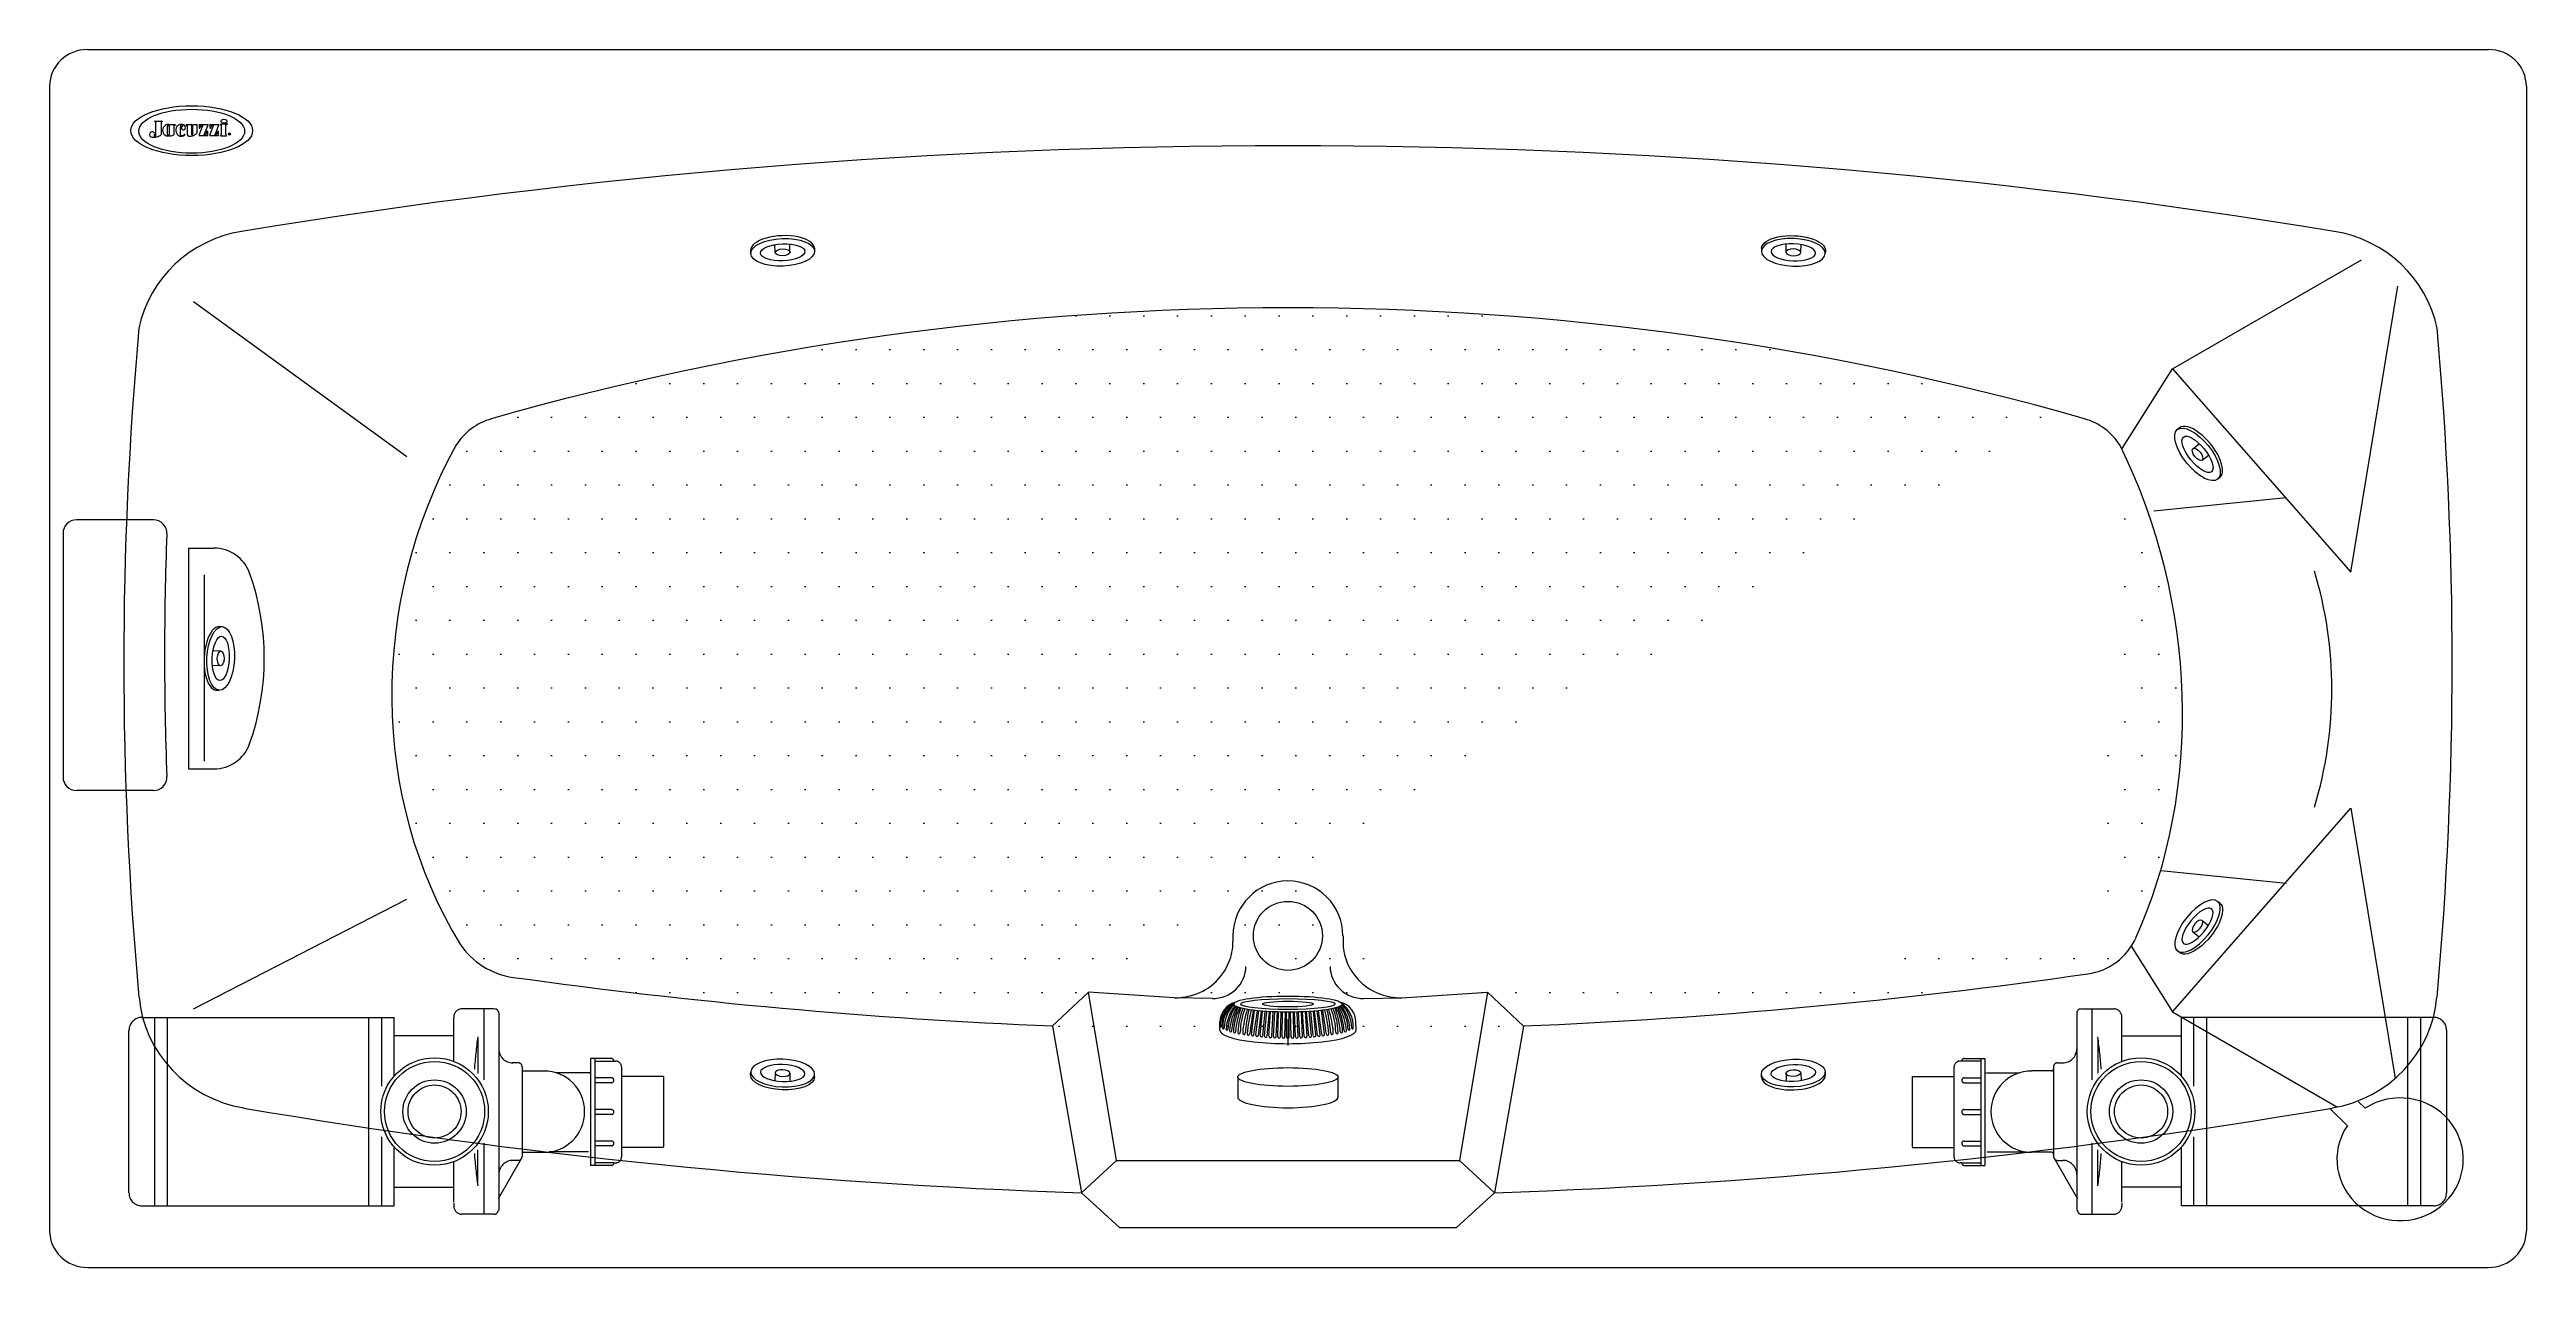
# Model space of a CAD drawing. Header units: millimetres. Extents: x -1273.05 to -1271.22, y 2211.68 to 2212.58.
import ezdxf
from ezdxf.enums import TextEntityAlignment as Align

# ---------------------------------------------------------------- set-up
doc = ezdxf.new("R2010")
doc.units = ezdxf.units.MM
doc.header["$LTSCALE"] = 10
doc.linetypes.add('HIDDEN', pattern=[0.375, 0.25, -0.125])
for name, color, linetype in [('BOMBA-HJ', 7, 'Continuous'), ('BOMBA-J', 7, 'Continuous'), ('jacuzzi', 1, 'Continuous'), ('LCOTA02', 1, 'Continuous')]:
    doc.layers.add(name, color=color, linetype=linetype)
doc.styles.add('ROMANS', font='romans', dxfattribs={"height": 4})

msp = doc.modelspace()

# ---------------------------------------------------------------- hatches: boundary and pattern name
at = {"layer": 'jacuzzi'}
h = msp.add_hatch(dxfattribs=at)
h.set_pattern_fill('DOTS', color=256, scale=0.4, style=0)
h.set_pattern_definition([(0, (-1272.095505, 2212.986343), (0.0125, 0.025), [0, -0.025])])
edge = h.paths.add_edge_path()
edge.add_ellipse((-1272.1389, 2210.3598), major_axis=(-2.0938, 0), ratio=0.970664, start_angle=253.674, end_angle=286.326)
edge.add_arc((-1272.7148, 2212.2659), 0.046, 105.8716, 147.7397)
edge.add_ellipse((-1272.4763, 2212.1255), major_axis=(0.1106, 0.3351), ratio=0.910961, start_angle=78.6004, end_angle=142.2915)
edge.add_ellipse((-1272.7032, 2211.9513), major_axis=(0.0561, 0), ratio=0.970664, start_angle=212.5592, end_angle=261.8519)
edge.add_ellipse((-1272.1389, 2215.7775), major_axis=(4.0381, 0), ratio=0.970664, start_angle=261.8519, end_angle=267.529)
edge.add_ellipse((-1272.1389, 2215.7775), major_axis=(4.0381, 0), ratio=0.970664, start_angle=272.471, end_angle=278.4156)
edge.add_ellipse((-1271.8014, 2212.1255), major_axis=(-0.0971, 0.3688), ratio=0.836593, start_angle=225.7838, end_angle=283.4769)
edge.add_arc((-1271.5544, 2211.9455), 0.046, 278.1721, 335.6094)
edge.add_line((-1272.3133, 2211.8611), (-1272.2863, 2211.8866))
edge.add_line((-1271.9648, 2211.8614), (-1271.9914, 2211.8866))
edge.add_line((-1272.0548, 2211.8823), (-1271.9914, 2211.8866))
edge.add_spline(control_points=[(-1272.0982, 2211.9239), (-1272.0982, 2211.9201), (-1272.0977, 2211.9163), (-1272.0949, 2211.9065), (-1272.0916, 2211.9008), (-1272.0829, 2211.8913), (-1272.0774, 2211.8876), (-1272.0661, 2211.8833), (-1272.0605, 2211.8823), (-1272.055, 2211.8823)], knot_values=[3.141593, 3.141593, 3.141593, 3.141593, 3.41504, 3.41504, 3.874107, 3.874107, 4.333174, 4.333174, 4.726304, 4.726304, 4.726304, 4.726304], degree=3, periodic=0)
edge.add_arc((-1272.1389, 2211.9281), 0.0406, 0, 180)
edge.add_spline(control_points=[(-1272.2227, 2211.8823), (-1272.2188, 2211.8823), (-1272.2149, 2211.8828), (-1272.2047, 2211.8854), (-1272.1987, 2211.8885), (-1272.1888, 2211.8971), (-1272.1849, 2211.9026), (-1272.1805, 2211.9135), (-1272.1795, 2211.9187), (-1272.1795, 2211.9239)], knot_values=[1.556881, 1.556881, 1.556881, 1.556881, 1.832702, 1.832702, 2.299949, 2.299949, 2.767195, 2.767195, 3.141593, 3.141593, 3.141593, 3.141593], degree=3, periodic=0)
edge.add_line((-1272.2229, 2211.8823), (-1272.2863, 2211.8866))

# ---------------------------------------------------------------- linework, layer by layer
at = {"color": 1}
for p, q in [((-1272.976, 2212.5298), (-1272.976, 2212.53)), ((-1272.9758, 2212.5302), (-1272.9709, 2212.5302)), ((-1272.9756, 2212.5296), (-1272.9758, 2212.5296)), ((-1272.9754, 2212.5192), (-1272.9754, 2212.5294)), ((-1272.9709, 2212.5296), (-1272.9715, 2212.5296)), ((-1272.9715, 2212.5296), (-1272.9715, 2212.52)), ((-1272.9707, 2212.53), (-1272.9707, 2212.5298)), ((-1272.9651, 2212.5273), (-1272.9651, 2212.5274)), ((-1272.9649, 2212.5276), (-1272.9613, 2212.5276)), ((-1272.9613, 2212.5269), (-1272.9618, 2212.5269)), ((-1272.9611, 2212.5274), (-1272.9611, 2212.5271)), ((-1272.9572, 2212.5206), (-1272.9572, 2212.5258)), ((-1272.9528, 2212.527), (-1272.9528, 2212.5275)), ((-1272.9527, 2212.5276), (-1272.9491, 2212.5276)), ((-1272.9527, 2212.527), (-1272.9523, 2212.527)), ((-1272.9522, 2212.5269), (-1272.9522, 2212.5211)), ((-1272.9479, 2212.5276), (-1272.9449, 2212.5276)), ((-1272.9434, 2212.5197), (-1272.9406, 2212.5269)), ((-1272.9433, 2212.5275), (-1272.9433, 2212.525)), ((-1272.9432, 2212.5276), (-1272.9367, 2212.5276)), ((-1272.9432, 2212.5249), (-1272.9429, 2212.5249)), ((-1272.9395, 2212.5201), (-1272.9367, 2212.5275)), ((-1272.9354, 2212.5275), (-1272.9354, 2212.525)), ((-1272.9354, 2212.5197), (-1272.9326, 2212.5269)), ((-1272.9353, 2212.5276), (-1272.9288, 2212.5276)), ((-1272.9353, 2212.5249), (-1272.935, 2212.5249)), ((-1272.9316, 2212.5201), (-1272.9287, 2212.5275)), ((-1272.9539, 2212.5198), (-1272.9539, 2212.5205)), ((-1272.9433, 2212.5195), (-1272.937, 2212.5195)), ((-1272.9375, 2212.5227), (-1272.937, 2212.5227)), ((-1272.9369, 2212.5195), (-1272.9369, 2212.5226)), ((-1272.9353, 2212.5195), (-1272.9291, 2212.5195)), ((-1272.9295, 2212.5227), (-1272.9291, 2212.5227)), ((-1272.929, 2212.5195), (-1272.929, 2212.5226)), ((-1272.9276, 2212.5195), (-1272.9276, 2212.5197)), ((-1272.9275, 2212.5194), (-1272.9231, 2212.5194)), ((-1272.923, 2212.5195), (-1272.923, 2212.5197))]:
    msp.add_line(p, q, dxfattribs=at)
msp.add_lwpolyline([(-1272.9651, 2212.5207), (-1272.9651, 2212.5259, 1), (-1272.967, 2212.5259), (-1272.967, 2212.5207, 1)], format="xyb", close=True, dxfattribs=at)
for points in [[(-1272.949, 2212.5275), (-1272.949, 2212.5203, 0.135484), (-1272.949, 2212.5202, 0.597309), (-1272.948, 2212.5203, 0.11277), (-1272.9479, 2212.5203), (-1272.9479, 2212.5275)], [(-1272.9483, 2212.5192, 0.062974), (-1272.9452, 2212.5209, 0.257829), (-1272.9448, 2212.5215), (-1272.9448, 2212.5275)], [(-1272.924, 2212.5279), (-1272.9275, 2212.5279, 0.414214), (-1272.9276, 2212.5278), (-1272.9276, 2212.5273, 0.414214), (-1272.9275, 2212.5273), (-1272.9272, 2212.5273, -0.414214), (-1272.9271, 2212.5272), (-1272.9271, 2212.5202)], [(-1272.9235, 2212.5202), (-1272.9235, 2212.5273, -0.309408), (-1272.9234, 2212.5275, 0.090701), (-1272.9225, 2212.528, 0.365017), (-1272.9225, 2212.5281), (-1272.9226, 2212.5283, 0.451807), (-1272.9229, 2212.5283, -0.178007), (-1272.924, 2212.5279)]]:
    msp.add_lwpolyline(points, format="xyb", dxfattribs=at)
msp.add_circle((-1272.9209, 2212.5206), 0.000795, dxfattribs=at)
for centre, radius, start, end in [((-1272.9758, 2212.53), 0.000183, 90, 180), ((-1272.9758, 2212.5298), 0.000183, 180, 270), ((-1272.9756, 2212.5294), 0.000183, 0, 90), ((-1272.9709, 2212.53), 0.000183, 0, 90), ((-1272.9709, 2212.5298), 0.000183, 270, 0), ((-1272.9652, 2212.5273), 0.0000913, 231.4553, 0), ((-1272.9649, 2212.5274), 0.000183, 90, 180), ((-1272.9618, 2212.5267), 0.000183, 90, 180), ((-1272.9613, 2212.5274), 0.000183, 0, 90), ((-1272.9613, 2212.5271), 0.000183, 270, 0), ((-1272.9562, 2212.5234), 0.00446, 127.1313, 242.2671), ((-1272.9564, 2212.5238), 0.00398, 88.5996, 128.9527), ((-1272.9552, 2212.5258), 0.00197, 150.4373, 179.0124), ((-1272.956, 2212.5261), 0.00116, 97.112, 147.2426), ((-1272.9551, 2212.5251), 0.00138, 110.2833, 290.7343), ((-1272.9565, 2212.5247), 0.00316, 29.5272, 87.5019), ((-1272.956, 2212.5263), 0.000976, 50.781, 96.3414), ((-1272.9557, 2212.5268), 0.000419, 289.0295, 44.0873), ((-1272.9553, 2212.5254), 0.00179, 294.3936, 25.9072), ((-1272.9527, 2212.5275), 0.0000913, 90, 180), ((-1272.9527, 2212.527), 0.0000913, 180, 270), ((-1272.9523, 2212.5269), 0.0000913, 0, 90), ((-1272.9491, 2212.5275), 0.0000913, 0, 90), ((-1272.9479, 2212.5275), 0.0000913, 90, 180), ((-1272.9449, 2212.5275), 0.0000913, 0, 90), ((-1272.9432, 2212.5275), 0.0000913, 90, 180), ((-1272.9432, 2212.525), 0.0000913, 180, 270), ((-1272.9429, 2212.525), 0.0000913, 270, 355.0588), ((-1272.9403, 2212.5248), 0.00257, 130.1573, 175.0588), ((-1272.9409, 2212.5255), 0.0016, 80.3374, 129.0048), ((-1272.9407, 2212.527), 0.000114, 338.9296, 80.3374), ((-1272.9367, 2212.5275), 0.0000913, 338.9296, 90), ((-1272.9353, 2212.5275), 0.0000913, 90, 180), ((-1272.9353, 2212.525), 0.0000913, 180, 270), ((-1272.935, 2212.525), 0.0000913, 270, 355.0588), ((-1272.9323, 2212.5248), 0.00257, 130.1573, 175.0588), ((-1272.933, 2212.5255), 0.0016, 80.3374, 129.0048), ((-1272.9327, 2212.527), 0.000114, 338.9296, 80.3374), ((-1272.9288, 2212.5275), 0.0000913, 338.9296, 90), ((-1272.9779, 2212.5203), 0.00211, 122.9803, 234.8089), ((-1272.9781, 2212.5201), 0.00182, 234.8089, 260.1754), ((-1272.978, 2212.5205), 0.00184, 329.3882, 123.2376), ((-1272.9772, 2212.5251), 0.00692, 260.1754, 285.4183), ((-1272.976, 2212.5194), 0.000606, 297.2029, 316.5289), ((-1272.976, 2212.5193), 0.000567, 320.2199, 351.1443), ((-1272.9808, 2212.538), 0.0204, 285.5604, 296.8444), ((-1272.9717, 2212.52), 0.000183, 298.8232, 0), ((-1272.9563, 2212.5232), 0.00427, 241.6824, 289.3433), ((-1272.9563, 2212.5205), 0.000927, 174.0544, 252.5389), ((-1272.956, 2212.5222), 0.00266, 258.5772, 294.2197), ((-1272.9559, 2212.5218), 0.0022, 295.2704, 324.8584), ((-1272.9568, 2212.5234), 0.00467, 295.0031, 308.9089), ((-1272.954, 2212.5205), 0.000114, 0, 144.8584), ((-1272.954, 2212.5198), 0.000114, 309.1312, 0), ((-1272.9501, 2212.5211), 0.00214, 180, 267.9232), ((-1272.9497, 2212.5232), 0.00421, 264.0736, 289.8501), ((-1272.9433, 2212.5196), 0.000114, 158.9296, 270), ((-1272.9394, 2212.5201), 0.000114, 158.9296, 274.0743), ((-1272.9396, 2212.5224), 0.00243, 274.0743, 281.2218), ((-1272.9402, 2212.5224), 0.00262, 294.8275, 3.7772), ((-1272.9375, 2212.5225), 0.000114, 90, 183.7772), ((-1272.937, 2212.5226), 0.0000913, 0, 90), ((-1272.937, 2212.5196), 0.0000913, 270, 0), ((-1272.9353, 2212.5196), 0.000114, 158.9296, 270), ((-1272.9315, 2212.5201), 0.000114, 158.9296, 274.0743), ((-1272.9316, 2212.5224), 0.00243, 274.0743, 281.2218), ((-1272.9322, 2212.5224), 0.00262, 294.8275, 3.7772), ((-1272.9295, 2212.5225), 0.000114, 90, 183.7772), ((-1272.9291, 2212.5226), 0.0000913, 0, 90), ((-1272.9291, 2212.5196), 0.0000913, 270, 0), ((-1272.9275, 2212.5197), 0.0000913, 82.1724, 180), ((-1272.9275, 2212.5195), 0.0000913, 180, 270), ((-1272.9274, 2212.5202), 0.000365, 262.1724, 0), ((-1272.9231, 2212.5202), 0.000365, 180, 273.6112), ((-1272.9231, 2212.5197), 0.0000913, 0, 93.6112), ((-1272.9231, 2212.5195), 0.0000913, 270, 0)]:
    msp.add_arc(centre, radius, start, end, dxfattribs=at)
for centre, major_axis, ratio in [((-1272.9488, 2212.5227), (0.0391, 0), 0.415223), ((-1272.925, 2212.5301), (0.00235, 0), 0.621803)]:
    msp.add_ellipse(centre, major_axis=major_axis, ratio=ratio, start_param=3.141593, end_param=9.424778, dxfattribs=at)
at = {"layer": 'BOMBA-HJ', "color": 1, "linetype": 'HIDDEN'}
for p, q in [((-1272.9856, 2211.7286), (-1272.7993, 2211.7286)), ((-1272.7552, 2211.7305), (-1272.7552, 2211.7284)), ((-1271.5228, 2211.7305), (-1271.5228, 2211.7284)), ((-1271.2924, 2211.7286), (-1271.4787, 2211.7286))]:
    msp.add_line(p, q, dxfattribs=at)
for centre, radius, start, end in [((-1272.9856, 2211.7381), 0.00954, 180, 270), ((-1271.2924, 2211.7381), 0.00954, 270, 0), ((-1272.7492, 2211.7284), 0.00601, 180, 270), ((-1271.5288, 2211.7284), 0.00601, 270, 0)]:
    msp.add_arc(centre, radius, start, end, dxfattribs=at)
at = {"layer": 'BOMBA-J', "color": 1, "linetype": 'HIDDEN'}
for p, q in [((-1272.9856, 2211.8678), (-1272.7993, 2211.8678)), ((-1272.9761, 2211.7286), (-1272.9761, 2211.8678)), ((-1272.9666, 2211.7286), (-1272.9666, 2211.8678)), ((-1272.8179, 2211.7286), (-1272.8179, 2211.8678)), ((-1272.8083, 2211.817), (-1272.8083, 2211.8678)), ((-1272.7993, 2211.8244), (-1272.7993, 2211.8678)), ((-1272.7993, 2211.8543), (-1272.7993, 2211.8678)), ((-1272.7552, 2211.8659), (-1272.7552, 2211.8681)), ((-1272.7552, 2211.8659), (-1272.7552, 2211.8681)), ((-1272.7324, 2211.8741), (-1272.7492, 2211.8741)), ((-1272.7324, 2211.8741), (-1272.7492, 2211.8741)), ((-1272.7253, 2211.8741), (-1272.7338, 2211.8741)), ((-1272.733, 2211.8741), (-1272.733, 2211.8216)), ((-1272.722, 2211.8712), (-1272.722, 2211.7252)), ((-1271.556, 2211.8712), (-1271.556, 2211.7252)), ((-1271.5527, 2211.8741), (-1271.5442, 2211.8741)), ((-1271.5456, 2211.8741), (-1271.5288, 2211.8741)), ((-1271.5456, 2211.8741), (-1271.5288, 2211.8741)), ((-1271.545, 2211.8741), (-1271.545, 2211.8216)), ((-1271.5228, 2211.8659), (-1271.5228, 2211.8681)), ((-1271.5228, 2211.8659), (-1271.5228, 2211.8681)), ((-1271.2924, 2211.8678), (-1271.4787, 2211.8678)), ((-1271.4787, 2211.8244), (-1271.4787, 2211.8678)), ((-1271.4787, 2211.8543), (-1271.4787, 2211.8678)), ((-1271.4697, 2211.817), (-1271.4697, 2211.8678)), ((-1271.4601, 2211.7286), (-1271.4601, 2211.8678)), ((-1271.3114, 2211.7286), (-1271.3114, 2211.8678)), ((-1271.3019, 2211.7286), (-1271.3019, 2211.8678)), ((-1272.9952, 2211.7381), (-1272.9952, 2211.8583)), ((-1272.7552, 2211.8543), (-1272.7993, 2211.8543)), ((-1272.7375, 2211.8523), (-1272.7375, 2211.8267)), ((-1271.5405, 2211.8523), (-1271.5405, 2211.8267)), ((-1271.5228, 2211.8543), (-1271.4787, 2211.8543)), ((-1271.2828, 2211.7381), (-1271.2828, 2211.8583)), ((-1272.7076, 2211.8342), (-1272.712, 2211.8342)), ((-1272.7047, 2211.8314), (-1272.7047, 2211.7651)), ((-1272.6541, 2211.8374), (-1272.6541, 2211.7585)), ((-1272.6511, 2211.8374), (-1272.6511, 2211.7585)), ((-1272.6511, 2211.8356), (-1272.6357, 2211.8356)), ((-1272.6312, 2211.8311), (-1272.6312, 2211.7648)), ((-1272.6312, 2211.8311), (-1272.6312, 2211.7648)), ((-1271.6468, 2211.8311), (-1271.6468, 2211.7648)), ((-1271.6468, 2211.8311), (-1271.6468, 2211.7648)), ((-1271.6269, 2211.8356), (-1271.6423, 2211.8356)), ((-1271.6269, 2211.8374), (-1271.6269, 2211.7585)), ((-1271.6239, 2211.8374), (-1271.6239, 2211.7585)), ((-1271.5733, 2211.8314), (-1271.5733, 2211.7651)), ((-1271.5704, 2211.8342), (-1271.566, 2211.8342)), ((-1272.7033, 2211.8283), (-1272.6885, 2211.8283)), ((-1272.6556, 2211.8268), (-1272.6793, 2211.8268)), ((-1272.6548, 2211.8269), (-1272.6553, 2211.8269)), ((-1272.6002, 2211.8242), (-1272.6312, 2211.8242)), ((-1272.6002, 2211.8241), (-1272.6312, 2211.8241)), ((-1272.6002, 2211.8242), (-1272.6002, 2211.7759)), ((-1272.6002, 2211.8241), (-1272.6002, 2211.7722)), ((-1271.6778, 2211.8242), (-1271.6468, 2211.8242)), ((-1271.6778, 2211.8242), (-1271.6778, 2211.7759)), ((-1271.6778, 2211.8241), (-1271.6468, 2211.8241)), ((-1271.6778, 2211.8241), (-1271.6778, 2211.7722)), ((-1271.6232, 2211.8269), (-1271.6227, 2211.8269)), ((-1271.6224, 2211.8268), (-1271.5987, 2211.8268)), ((-1271.5747, 2211.8283), (-1271.5895, 2211.8283)), ((-1272.8083, 2211.7286), (-1272.8083, 2211.7796)), ((-1272.733, 2211.775), (-1272.733, 2211.7224)), ((-1272.6002, 2211.7796), (-1272.6002, 2211.7759)), ((-1272.6002, 2211.7759), (-1272.6002, 2211.7723)), ((-1271.6778, 2211.7796), (-1271.6778, 2211.7759)), ((-1271.6778, 2211.7759), (-1271.6778, 2211.7723)), ((-1271.545, 2211.775), (-1271.545, 2211.7224)), ((-1271.4697, 2211.7286), (-1271.4697, 2211.7796)), ((-1272.7993, 2211.7286), (-1272.7993, 2211.7723)), ((-1272.7993, 2211.7306), (-1272.7993, 2211.7663)), ((-1272.7993, 2211.7286), (-1272.7993, 2211.7663)), ((-1272.7993, 2211.7306), (-1272.7993, 2211.7663)), ((-1272.7375, 2211.7443), (-1272.7375, 2211.7699)), ((-1272.7051, 2211.7637), (-1272.7224, 2211.7337)), ((-1272.7076, 2211.7622), (-1272.7115, 2211.7622)), ((-1272.7033, 2211.7682), (-1272.6885, 2211.7682)), ((-1272.6556, 2211.7684), (-1272.6848, 2211.7684)), ((-1272.6369, 2211.7603), (-1272.6511, 2211.7603)), ((-1272.6369, 2211.7603), (-1272.6357, 2211.7603)), ((-1272.6369, 2211.7603), (-1272.6357, 2211.7603)), ((-1272.6002, 2211.7717), (-1272.6312, 2211.7717)), ((-1271.6778, 2211.7717), (-1271.6468, 2211.7717)), ((-1271.6411, 2211.7603), (-1271.6423, 2211.7603)), ((-1271.6411, 2211.7603), (-1271.6423, 2211.7603)), ((-1271.6411, 2211.7603), (-1271.6269, 2211.7603)), ((-1271.6224, 2211.7684), (-1271.5932, 2211.7684)), ((-1271.5747, 2211.7682), (-1271.5895, 2211.7682)), ((-1271.5729, 2211.7637), (-1271.5556, 2211.7337)), ((-1271.5704, 2211.7622), (-1271.5665, 2211.7622)), ((-1271.5405, 2211.7443), (-1271.5405, 2211.7699)), ((-1271.4787, 2211.7286), (-1271.4787, 2211.7723)), ((-1271.4787, 2211.7306), (-1271.4787, 2211.7663)), ((-1271.4787, 2211.7286), (-1271.4787, 2211.7663)), ((-1271.4787, 2211.7306), (-1271.4787, 2211.7663)), ((-1272.7993, 2211.7423), (-1272.7552, 2211.7423)), ((-1271.4787, 2211.7423), (-1271.5228, 2211.7423)), ((-1272.7552, 2211.7305), (-1272.7552, 2211.7284)), ((-1272.7253, 2211.7224), (-1272.7494, 2211.7224)), ((-1271.5527, 2211.7224), (-1271.5286, 2211.7224)), ((-1271.5228, 2211.7305), (-1271.5228, 2211.7284))]:
    msp.add_line(p, q, dxfattribs=at)
for points in [[(-1272.7552, 2211.8354), (-1272.7552, 2211.8593), (-1272.7552, 2211.8659)], [(-1272.7552, 2211.8543), (-1272.7552, 2211.8593), (-1272.7552, 2211.8659)], [(-1271.5228, 2211.8354), (-1271.5228, 2211.8593), (-1271.5228, 2211.8659)], [(-1271.5228, 2211.8543), (-1271.5228, 2211.8593), (-1271.5228, 2211.8659)], [(-1272.6387, 2211.8374), (-1272.6541, 2211.8374)], [(-1271.6393, 2211.8374), (-1271.6239, 2211.8374)], [(-1272.6387, 2211.8232), (-1272.6511, 2211.8232)], [(-1272.6387, 2211.8196), (-1272.6511, 2211.8196)], [(-1271.6393, 2211.8232), (-1271.6269, 2211.8232)], [(-1271.6393, 2211.8196), (-1271.6269, 2211.8196)], [(-1272.6387, 2211.7997), (-1272.6511, 2211.7997)], [(-1272.6387, 2211.7961), (-1272.6511, 2211.7961)], [(-1271.6393, 2211.7997), (-1271.6269, 2211.7997)], [(-1271.6393, 2211.7961), (-1271.6269, 2211.7961)], [(-1272.6387, 2211.7765), (-1272.6511, 2211.7765)], [(-1271.6393, 2211.7765), (-1271.6269, 2211.7765)], [(-1272.7552, 2211.7313), (-1272.7552, 2211.7612)], [(-1272.6387, 2211.7585), (-1272.6541, 2211.7585)], [(-1272.6387, 2211.7729), (-1272.6511, 2211.7729)], [(-1271.6393, 2211.7729), (-1271.6269, 2211.7729)], [(-1271.6393, 2211.7585), (-1271.6239, 2211.7585)], [(-1271.5228, 2211.7313), (-1271.5228, 2211.7612)]]:
    msp.add_lwpolyline(points, dxfattribs=at)
for centre, radius in [((-1272.7694, 2211.7983), 0.0397), ((-1272.7694, 2211.7983), 0.037), ((-1271.5086, 2211.7983), 0.0397), ((-1271.5086, 2211.7983), 0.037), ((-1272.7694, 2211.7983), 0.0234), ((-1272.7694, 2211.7983), 0.0196), ((-1271.5086, 2211.7983), 0.0234), ((-1271.5086, 2211.7983), 0.0196)]:
    msp.add_circle(centre, radius, dxfattribs=at)
for centre, radius, start, end in [((-1272.9856, 2211.8583), 0.00954, 90, 180), ((-1272.7492, 2211.8681), 0.00601, 90, 180), ((-1272.7492, 2211.8681), 0.00601, 90, 180), ((-1272.7248, 2211.8712), 0.00286, 0, 90), ((-1271.5532, 2211.8712), 0.00286, 90, 180), ((-1271.5288, 2211.8681), 0.00601, 0, 90), ((-1271.5288, 2211.8681), 0.00601, 0, 90), ((-1271.2924, 2211.8583), 0.00954, 0, 90), ((-1272.3233, 2211.7979), 0.4179, 172.3703, 175.6636), ((-1271.9547, 2211.7979), 0.4179, 4.3364, 7.6297), ((-1272.7115, 2211.8446), 0.0104, 180, 270), ((-1272.7076, 2211.8314), 0.00286, 0, 90), ((-1272.7033, 2211.8297), 0.00145, 180, 270), ((-1272.6387, 2211.8356), 0.0018, 0, 90), ((-1272.6357, 2211.8311), 0.0045, 0, 90), ((-1271.6423, 2211.8311), 0.0045, 90, 180), ((-1271.6393, 2211.8356), 0.0018, 90, 180), ((-1271.5747, 2211.8297), 0.00145, 270, 0), ((-1271.5704, 2211.8314), 0.00286, 90, 180), ((-1271.5665, 2211.8446), 0.0104, 270, 0), ((-1272.6885, 2211.7982), 0.03, 270, 90), ((-1272.6548, 2211.8277), 0.000743, 270, 345.1417), ((-1272.6387, 2211.8214), 0.0018, 270, 90), ((-1271.6393, 2211.8214), 0.0018, 90, 270), ((-1271.6232, 2211.8277), 0.000743, 194.8583, 270), ((-1271.5895, 2211.7982), 0.03, 90, 270), ((-1272.6387, 2211.7979), 0.0018, 270, 90), ((-1271.6393, 2211.7979), 0.0018, 90, 270), ((-1272.6387, 2211.7747), 0.0018, 270, 90), ((-1271.6393, 2211.7747), 0.0018, 90, 270), ((-1272.3233, 2211.7988), 0.4179, 184.3364, 187.6297), ((-1272.7115, 2211.7518), 0.0104, 90, 180), ((-1272.7076, 2211.7651), 0.00286, 270, 0), ((-1272.7033, 2211.7667), 0.00145, 90, 180), ((-1272.6387, 2211.7603), 0.0018, 270, 0), ((-1272.6357, 2211.7648), 0.0045, 270, 0), ((-1271.6423, 2211.7648), 0.0045, 180, 270), ((-1271.6393, 2211.7603), 0.0018, 180, 270), ((-1271.5747, 2211.7667), 0.00145, 0, 90), ((-1271.5704, 2211.7651), 0.00286, 180, 270), ((-1271.5665, 2211.7518), 0.0104, 0, 90), ((-1271.9547, 2211.7988), 0.4179, 352.3703, 355.6636), ((-1272.7492, 2211.7284), 0.00601, 180, 270), ((-1272.7253, 2211.7252), 0.00286, 270, 0), ((-1271.5527, 2211.7252), 0.00286, 180, 270), ((-1271.5288, 2211.7284), 0.00601, 270, 0)]:
    msp.add_arc(centre, radius, start, end, dxfattribs=at)
at = {"layer": 'jacuzzi', "color": 3}
for p, q in [((-1273.0539, 2212.5559), (-1273.0539, 2211.7102)), ((-1271.2239, 2212.5559), (-1271.2239, 2211.7102)), ((-1273.0258, 2211.6831), (-1271.2519, 2211.6831))]:
    msp.add_line(p, q, dxfattribs=at)
at = {"layer": 'jacuzzi'}
for p, q in [((-1272.5359, 2212.4344), (-1272.5358, 2212.4323)), ((-1272.5177, 2212.433), (-1272.5179, 2212.4389)), ((-1272.5068, 2212.4334), (-1272.507, 2212.4393)), ((-1272.4888, 2212.4362), (-1272.4887, 2212.4341)), ((-1271.7889, 2212.4362), (-1271.789, 2212.4341)), ((-1271.7709, 2212.4334), (-1271.7707, 2212.4393)), ((-1271.76, 2212.433), (-1271.7598, 2212.4389)), ((-1271.7418, 2212.4344), (-1271.7419, 2212.4323)), ((-1271.4853, 2212.3472), (-1271.3458, 2212.4277)), ((-1271.3536, 2212.1968), (-1271.3189, 2212.4081)), ((-1272.7899, 2212.2821), (-1272.9476, 2212.3966)), ((-1271.5226, 2212.2883), (-1271.4853, 2212.3472)), ((-1271.4853, 2212.3472), (-1271.3536, 2212.1968)), ((-1271.4801, 2212.3035), (-1271.4817, 2212.3022)), ((-1271.4703, 2212.2881), (-1271.4657, 2212.2918)), ((-1271.4634, 2212.2797), (-1271.4588, 2212.2834)), ((-1271.4991, 2212.2422), (-1271.4013, 2212.2521)), ((-1271.4503, 2212.2669), (-1271.452, 2212.2656)), ((-1272.9771, 2212.2355), (-1273.0339, 2212.2355)), ((-1273.0439, 2212.2255), (-1273.0439, 2212.0455)), ((-1272.9511, 2212.2146), (-1272.9511, 2212.0515)), ((-1272.9511, 2212.2146), (-1272.9325, 2212.2146)), ((-1272.9397, 2212.195), (-1272.9397, 2212.0572)), ((-1272.9285, 2212.1567), (-1272.9264, 2212.1566)), ((-1272.9277, 2212.1276), (-1272.9336, 2212.1279)), ((-1272.9272, 2212.1385), (-1272.9331, 2212.1388)), ((-1272.9306, 2212.1096), (-1272.9285, 2212.1095)), ((-1272.9511, 2212.0515), (-1272.9325, 2212.0515)), ((-1272.9771, 2212.0355), (-1273.0339, 2212.0355)), ((-1271.4853, 2211.872), (-1271.3536, 2212.0224)), ((-1271.3536, 2212.0224), (-1271.3208, 2211.8228)), ((-1271.4941, 2211.9765), (-1271.4013, 2211.9671)), ((-1272.9476, 2211.8741), (-1272.7899, 2211.9553)), ((-1271.4634, 2211.9395), (-1271.4588, 2211.9358)), ((-1271.4503, 2211.9523), (-1271.452, 2211.9536)), ((-1272.1795, 2211.9281), (-1272.1795, 2211.9239)), ((-1272.0982, 2211.9281), (-1272.0982, 2211.9239)), ((-1271.4703, 2211.9311), (-1271.4657, 2211.9274)), ((-1271.5159, 2211.9204), (-1271.4853, 2211.872)), ((-1271.4801, 2211.9157), (-1271.4817, 2211.917)), ((-1272.3133, 2211.8611), (-1272.2863, 2211.8866)), ((-1272.2656, 2211.7621), (-1272.2863, 2211.8866)), ((-1272.2229, 2211.8823), (-1272.2863, 2211.8866)), ((-1272.0548, 2211.8823), (-1271.9914, 2211.8866)), ((-1271.9914, 2211.8866), (-1272.0121, 2211.7621)), ((-1271.9648, 2211.8614), (-1271.9914, 2211.8866)), ((-1272.1947, 2211.8819), (-1272.2229, 2211.8823)), ((-1272.1659, 2211.8554), (-1272.1635, 2211.873)), ((-1272.164, 2211.8551), (-1272.1615, 2211.8728)), ((-1272.1626, 2211.855), (-1272.1605, 2211.8727)), ((-1272.1607, 2211.8547), (-1272.1585, 2211.8725)), ((-1272.1594, 2211.8546), (-1272.1576, 2211.8724)), ((-1272.1575, 2211.8544), (-1272.1556, 2211.8723)), ((-1272.1562, 2211.8542), (-1272.1546, 2211.8722)), ((-1272.1542, 2211.8541), (-1272.1526, 2211.8721)), ((-1272.1529, 2211.854), (-1272.1517, 2211.8721)), ((-1272.1509, 2211.8538), (-1272.1497, 2211.872)), ((-1272.1496, 2211.8538), (-1272.1487, 2211.8719)), ((-1272.1477, 2211.8537), (-1272.1467, 2211.8719)), ((-1272.1464, 2211.8536), (-1272.1458, 2211.8718)), ((-1272.1444, 2211.8535), (-1272.1438, 2211.8718)), ((-1272.1431, 2211.8535), (-1272.1428, 2211.8718)), ((-1272.1411, 2211.8535), (-1272.1408, 2211.8718)), ((-1272.1399, 2211.8534), (-1272.1399, 2211.8718)), ((-1272.1389, 2211.8665), (-1272.1389, 2211.8472)), ((-1272.1379, 2211.8534), (-1272.1379, 2211.8718)), ((-1272.1366, 2211.8535), (-1272.1369, 2211.8718)), ((-1272.1346, 2211.8535), (-1272.1349, 2211.8718)), ((-1272.1333, 2211.8535), (-1272.134, 2211.8718)), ((-1272.1313, 2211.8536), (-1272.132, 2211.8718)), ((-1272.13, 2211.8537), (-1272.131, 2211.8719)), ((-1272.1281, 2211.8538), (-1272.129, 2211.8719)), ((-1272.1268, 2211.8538), (-1272.1281, 2211.872)), ((-1272.1248, 2211.854), (-1272.126, 2211.8721)), ((-1272.1235, 2211.8541), (-1272.1251, 2211.8721)), ((-1272.1216, 2211.8542), (-1272.1231, 2211.8722)), ((-1272.1203, 2211.8544), (-1272.1221, 2211.8723)), ((-1272.1183, 2211.8546), (-1272.1201, 2211.8724)), ((-1272.117, 2211.8547), (-1272.1192, 2211.8725)), ((-1272.1151, 2211.855), (-1272.1172, 2211.8727)), ((-1272.1138, 2211.8551), (-1272.1162, 2211.8728)), ((-1272.1119, 2211.8554), (-1272.1142, 2211.873)), ((-1272.083, 2211.8819), (-1272.0548, 2211.8823)), ((-1271.4853, 2211.872), (-1271.3635, 2211.8016)), ((-1272.3129, 2211.8614), (-1272.2914, 2211.7383)), ((-1272.1891, 2211.8584), (-1272.1891, 2211.8645)), ((-1272.1891, 2211.8584), (-1272.1891, 2211.8645)), ((-1272.0886, 2211.8584), (-1272.0887, 2211.8645)), ((-1271.9648, 2211.8614), (-1271.9864, 2211.7383)), ((-1272.5359, 2211.8254), (-1272.5358, 2211.8275)), ((-1272.5177, 2211.8269), (-1272.5179, 2211.8209)), ((-1272.5068, 2211.8265), (-1272.507, 2211.8205)), ((-1272.4888, 2211.8237), (-1272.4887, 2211.8258)), ((-1272.176, 2211.8238), (-1272.176, 2211.809)), ((-1272.1017, 2211.809), (-1272.1017, 2211.8238)), ((-1271.7889, 2211.8237), (-1271.789, 2211.8258)), ((-1271.7709, 2211.8265), (-1271.7707, 2211.8205)), ((-1271.76, 2211.8269), (-1271.7598, 2211.8209)), ((-1271.7418, 2211.8254), (-1271.7419, 2211.8275)), ((-1271.3562, 2211.7879), (-1271.3692, 2211.8006)), ((-1271.343, 2211.8008), (-1271.3482, 2211.8058)), ((-1272.2914, 2211.7383), (-1272.2656, 2211.7621)), ((-1272.2656, 2211.7621), (-1272.0121, 2211.7621)), ((-1271.9864, 2211.7383), (-1272.0121, 2211.7621)), ((-1272.2914, 2211.7383), (-1272.2633, 2211.7127)), ((-1271.9864, 2211.7383), (-1272.0144, 2211.7127)), ((-1272.2633, 2211.7127), (-1272.0144, 2211.7127))]:
    msp.add_line(p, q, dxfattribs=at)
at = {"layer": 'jacuzzi', "color": 3}
msp.add_lwpolyline([(-1273.0258, 2212.5831), (-1271.2519, 2212.5831)], dxfattribs=at)
at = {"layer": 'jacuzzi'}
msp.add_circle((-1272.1389, 2211.9281), 0.0255, dxfattribs=at)
for centre, radius, start, end in [((-1272.7148, 2212.2659), 0.046, 105.8716, 147.7397), ((-1271.5629, 2212.2659), 0.046, 32.2603, 74.1284), ((-1273.0339, 2212.2255), 0.01, 90, 180), ((-1272.9771, 2212.2255), 0.01, 357.7924, 90), ((-1270.6425, 2212.1355), 2.3264, 177.7924, 182.2077), ((-1273.0339, 2212.0455), 0.01, 180, 270), ((-1272.9771, 2212.0455), 0.01, 270, 2.2077), ((-1272.1389, 2211.9281), 0.0406, 0, 180), ((-1271.5544, 2211.9455), 0.046, 278.1721, 335.6094), ((-1272.1741, 2211.8644), 0.015, 105.4909, 179.5), ((-1272.1724, 2211.8633), 0.0165, 113.122, 187.4137), ((-1272.1698, 2211.8624), 0.0181, 119.4273, 183.9522), ((-1272.1653, 2211.861), 0.0218, 127.8314, 181.6456), ((-1272.1616, 2211.8601), 0.0243, 134.3309, 180.2321), ((-1272.1557, 2211.8583), 0.0288, 140.6805, 178.3252), ((-1272.1502, 2211.8571), 0.0332, 145.1075, 176.9796), ((-1272.145, 2211.8557), 0.0371, 147.5492, 176.0418), ((-1272.1335, 2211.8541), 0.0472, 153.2328, 175.4084), ((-1272.1366, 2211.8551), 0.0427, 152.3198, 176.6528), ((-1272.1196, 2211.8535), 0.0581, 158.528, 176.0922), ((-1272.1318, 2211.8566), 0.044, 156.1373, 179.444), ((-1272.1267, 2211.8566), 0.0474, 158.2863, 179.644), ((-1272.098, 2211.8511), 0.0745, 162.2851, 175.8848), ((-1272.06, 2211.8482), 0.1107, 166.75, 175.9055), ((-1272.0243, 2211.8404), 0.1456, 166.9086, 173.8716), ((-1271.7107, 2211.7949), 0.4605, 170.2208, 172.4284), ((-1272.567, 2211.7949), 0.4605, 7.5716, 9.7791), ((-1272.2534, 2211.8404), 0.1456, 6.1284, 13.0908), ((-1272.2177, 2211.8482), 0.1107, 4.0945, 13.2492), ((-1272.1797, 2211.8511), 0.0745, 4.1152, 17.7136), ((-1272.151, 2211.8566), 0.0474, 0.356, 21.7114), ((-1272.1459, 2211.8566), 0.044, 0.556, 23.8599), ((-1272.1582, 2211.8535), 0.0581, 3.9078, 21.4695), ((-1272.1411, 2211.8551), 0.0427, 3.3472, 27.6765), ((-1272.1443, 2211.8541), 0.0472, 4.5916, 26.7633), ((-1272.1327, 2211.8557), 0.0371, 3.9582, 32.4452), ((-1272.1275, 2211.8571), 0.0332, 3.0204, 34.8844), ((-1272.1037, 2211.8644), 0.015, 0.5, 74.4472), ((-1272.122, 2211.8583), 0.0288, 1.6748, 39.1263), ((-1272.1124, 2211.861), 0.0218, 358.3544, 52.1082), ((-1272.1161, 2211.8601), 0.0243, 359.7679, 45.0739), ((-1272.1883, 2211.8612), 0.000437, 185.1947, 359.2796), ((-1272.1866, 2211.8601), 0.000615, 158.3204, 352.6804), ((-1272.184, 2211.859), 0.000615, 158.3204, 352.6804), ((-1272.1812, 2211.858), 0.000777, 163.1915, 347.3605), ((-1272.1783, 2211.8574), 0.000853, 167.1949, 0.3983), ((-1272.175, 2211.8567), 0.000886, 160.0987, 10.7386), ((-1272.1714, 2211.8562), 0.000957, 166.4345, 352.6285), ((-1272.1682, 2211.8557), 0.000962, 167.9164, 353.337), ((-1272.1649, 2211.8552), 0.000966, 169.3777, 354.0441), ((-1272.1617, 2211.8548), 0.000971, 170.818, 354.7502), ((-1272.1584, 2211.8544), 0.000976, 172.2368, 355.4561), ((-1272.1552, 2211.8541), 0.00098, 173.6339, 356.1623), ((-1272.1519, 2211.8539), 0.000985, 175.009, 356.8693), ((-1272.1487, 2211.8537), 0.00099, 176.3618, 357.5776), ((-1272.1454, 2211.8536), 0.000995, 177.6922, 358.2877), ((-1272.1421, 2211.8535), 0.001, 179, 359), ((-1272.1389, 2211.8534), 0.001, 180, 0), ((-1272.1356, 2211.8535), 0.001, 181, 1), ((-1272.1323, 2211.8536), 0.000995, 181.7123, 2.3078), ((-1272.1291, 2211.8537), 0.00099, 182.4224, 3.6382), ((-1272.1258, 2211.8539), 0.000985, 183.1307, 4.991), ((-1272.1225, 2211.8541), 0.00098, 183.8377, 6.3661), ((-1272.1193, 2211.8544), 0.000976, 184.5439, 7.7632), ((-1272.116, 2211.8548), 0.000971, 185.2498, 9.182), ((-1272.1128, 2211.8552), 0.000966, 185.9559, 10.6223), ((-1272.1096, 2211.8557), 0.000962, 186.663, 12.0836), ((-1272.1063, 2211.8562), 0.000957, 187.3715, 13.5655), ((-1272.1027, 2211.8567), 0.000886, 169.2614, 19.9013), ((-1272.0994, 2211.8574), 0.000853, 179.6017, 12.8051), ((-1272.0965, 2211.858), 0.000777, 192.6395, 16.8085), ((-1272.0937, 2211.859), 0.000615, 187.3196, 21.6796), ((-1272.0912, 2211.8601), 0.000615, 187.3196, 21.6796)]:
    msp.add_arc(centre, radius, start, end, dxfattribs=at)
at = {"layer": 'jacuzzi', "color": 3}
for centre, major_axis, start_param, end_param in [((-1273.0258, 2212.5559), (-0.028, 0), 4.712389, 6.283185), ((-1271.2519, 2212.5559), (0.028, 0), 6.283185, 7.853982), ((-1273.0258, 2211.7102), (-0.028, 0), 0, 1.570796), ((-1271.2519, 2211.7102), (0.028, 0), 4.712389, 6.283185)]:
    msp.add_ellipse(centre, major_axis=major_axis, ratio=0.970664, start_param=start_param, end_param=end_param, dxfattribs=at)
at = {"layer": 'jacuzzi'}
for centre, major_axis, ratio, start_param, end_param in [((-1272.1389, 2208.0377), (4.6095, 0), 0.970664, 1.402302, 1.739291), ((-1272.8962, 2212.3593), (-0.0934, 0), 0.970664, 4.880884, 6.084761), ((-1272.5123, 2212.4353), (0.0236, 0.0009), 0.431953, 6.283185, 9.424778), ((-1272.5122, 2212.4332), (-0.00544, -0.0002), 0.461888, -3.141592653589793, 3.141592653589793), ((-1271.3815, 2212.3593), (0.0934, 0), 0.970664, 0.198425, 1.402302), ((-1272.1389, 2210.3598), (-2.0938, 0), 0.970664, 4.427446, 4.997332), ((-1270.0998, 2212.1299), (2.8992, 0), 0.970664, 3.053628, 3.229558), ((-1274.1779, 2212.1299), (2.8992, 0), 0.970664, 6.19522, 6.37115), ((-1271.4652, 2212.2852), (0.0149, -0.0183), 0.431953, 6.283185, 9.424778), ((-1272.4763, 2212.1255), (0.1106, 0.3351), 0.910961, 1.371836, 2.483455), ((-1271.8014, 2212.1255), (-0.0971, 0.3688), 0.836593, 3.94067, 4.947606), ((-1271.4669, 2212.2839), (-0.00343, 0.00422), 0.461888, -3.141592653589793, 3.141592653589793), ((-1272.9325, 2212.1874), (0.028, 0), 0.970664, 0.330297, 1.570796), ((-1273.0959, 2212.1331), (0.2007, 0), 0.970664, 5.952888, 6.613483), ((-1271.6674, 2212.1104), (0.212, 0.212), 1, 5.202788, 5.792786), ((-1272.9295, 2212.1331), (0.0011, 0.0235), 0.431953, 6.283185, 9.424778), ((-1272.9274, 2212.1331), (-0.00024, -0.00543), 0.461888, -3.141592653589793, 3.141592653589793), ((-1272.9325, 2212.0787), (0.028, 0), 0.970664, 4.712389, 5.952888), ((-1272.7032, 2211.9513), (0.0561, 0), 0.970664, 3.709859, 4.570178), ((-1272.1944, 2211.9055), (-0.0244, 0), 0.970664, 1.556881, 3.141593), ((-1272.0833, 2211.9055), (-0.0244, 0), 0.970664, 0, 1.584711), ((-1272.1389, 2215.7775), (4.0381, 0), 0.970664, 4.570178, 4.669263), ((-1272.1389, 2215.7775), (4.0381, 0), 0.970664, 4.755515, 4.85927), ((-1272.8942, 2211.8907), (-0.0939, 0), 0.970664, 0.087965, 1.397342), ((-1271.3835, 2211.8907), (-0.0939, 0), 0.970664, 1.744251, 3.053627), ((-1272.1389, 2211.8584), (-0.0503, 0), 0.198307, 6.281174, 9.428239), ((-1271.7654, 2211.8245), (-0.0236, -0.0009), 0.431953, 6.283185, 9.424778), ((-1271.7655, 2211.8267), (0.00544, 0.0002), 0.461888, -3.141592653589793, 3.141592653589793), ((-1271.3172, 2211.763), (-0.0467, 0), 0.970664, 5.699145, 11.579615), ((-1272.1389, 2216.075), (-4.4704, 0), 0.970664, 1.397342, 1.536676), ((-1272.1389, 2211.809), (0.0371, 0), 0.213184, 3.141593, 6.283185), ((-1272.1389, 2216.075), (-4.4704, 0), 0.970664, 1.604916, 1.744251)]:
    msp.add_ellipse(centre, major_axis=major_axis, ratio=ratio, start_param=start_param, end_param=end_param, dxfattribs=at)
for centre, major_axis, ratio in [((-1272.5122, 2212.4332), (0.0236, 0.0009), 0.431953), ((-1272.5122, 2212.4332), (0.0164, 0.0006), 0.381644), ((-1271.4669, 2212.2839), (0.0149, -0.0183), 0.431953), ((-1271.4669, 2212.2839), (0.0104, -0.0128), 0.381644), ((-1272.9274, 2212.1331), (0.0011, 0.0235), 0.431953), ((-1272.9274, 2212.1331), (0.0007, 0.0164), 0.381644), ((-1272.1389, 2211.8777), (-0.04, 0), 0.1484), ((-1272.1389, 2211.8777), (-0.0349, 0), 0.114375), ((-1272.1389, 2211.8777), (-0.0189, 0), 0.112344), ((-1272.1389, 2211.8238), (-0.0371, 0), 0.186255), ((-1271.7655, 2211.8267), (-0.0236, -0.0009), 0.431953), ((-1271.7655, 2211.8267), (-0.0164, -0.0006), 0.381644)]:
    msp.add_ellipse(centre, major_axis=major_axis, ratio=ratio, dxfattribs=at)
at = {"layer": 'jacuzzi', "extrusion": (0, 0, -1)}
for centre, major_axis, ratio in [((-1271.7655, 2212.4332), (-0.0236, 0.0009), 0.431953), ((-1271.7655, 2212.4332), (-0.0164, 0.0006), 0.381644), ((-1271.4669, 2211.9353), (0.0149, 0.0183), 0.431953), ((-1271.4669, 2211.9353), (0.0104, 0.0128), 0.381644)]:
    msp.add_ellipse(centre, major_axis=major_axis, ratio=ratio, dxfattribs=at)
for centre, major_axis, ratio, start_param, end_param in [((-1271.7654, 2212.4353), (-0.0236, 0.0009), 0.431953, 0, 3.141593), ((-1271.7655, 2212.4332), (-0.00544, 0.0002), 0.461888, -1.570796, 4.712389), ((-1271.4652, 2211.934), (0.0149, 0.0183), 0.431953, 0, 3.141593), ((-1271.4669, 2211.9353), (0.00343, 0.00422), 0.461888, 4.712389, 10.995574), ((-1272.5122, 2211.8267), (-0.0236, 0.0009), 0.431953, 3.141593, 9.424778), ((-1272.5122, 2211.8267), (-0.0164, 0.0006), 0.381644, 3.141593, 9.424778), ((-1272.5123, 2211.8245), (-0.0236, 0.0009), 0.431953, 3.141593, 6.283185), ((-1272.5122, 2211.8267), (-0.00544, 0.0002), 0.461888, 1.570796326835807, 7.853981634015393)]:
    msp.add_ellipse(centre, major_axis=major_axis, ratio=ratio, start_param=start_param, end_param=end_param, dxfattribs=at)
at = {"layer": 'jacuzzi'}
for points, knots in [([(-1272.2227, 2211.8823), (-1272.2188, 2211.8823), (-1272.2149, 2211.8828), (-1272.2047, 2211.8854), (-1272.1987, 2211.8885), (-1272.1888, 2211.8971), (-1272.1849, 2211.9026), (-1272.1805, 2211.9135), (-1272.1795, 2211.9187), (-1272.1795, 2211.9239)], [1.556881, 1.556881, 1.556881, 1.556881, 1.832702, 1.832702, 2.299949, 2.299949, 2.767195, 2.767195, 3.141593, 3.141593, 3.141593, 3.141593]), ([(-1272.0982, 2211.9239), (-1272.0982, 2211.9201), (-1272.0977, 2211.9163), (-1272.0949, 2211.9065), (-1272.0916, 2211.9008), (-1272.0829, 2211.8913), (-1272.0774, 2211.8876), (-1272.0661, 2211.8833), (-1272.0605, 2211.8823), (-1272.055, 2211.8823)], [3.141593, 3.141593, 3.141593, 3.141593, 3.41504, 3.41504, 3.874107, 3.874107, 4.333174, 4.333174, 4.726304, 4.726304, 4.726304, 4.726304])]:
    msp.add_open_spline(points, degree=3, knots=knots, dxfattribs=at)
at = {"layer": 'LCOTA02'}
for p, q in [((-1272.962, 2212.5267), (-1272.962, 2212.5201)), ((-1272.9649, 2212.5196), (-1272.9649, 2212.5192))]:
    msp.add_line(p, q, dxfattribs=at)
for centre, radius, start, end in [((-1272.9659, 2212.5233), 0.00441, 126.3033, 231.4856), ((-1272.9666, 2212.5248), 0.0028, 59.9231, 132.2761), ((-1272.9761, 2212.5194), 0.000455, 149.3882, 195.7752), ((-1272.9759, 2212.5194), 0.000664, 195.7752, 246.1283), ((-1272.9759, 2212.5192), 0.000455, 246.1283, 297.2029), ((-1272.9666, 2212.5222), 0.00305, 228.3999, 304.2305), ((-1272.9657, 2212.5266), 0.00749, 276.286, 300.0862)]:
    msp.add_arc(centre, radius, start, end, dxfattribs=at)
msp.add_ellipse((-1272.9488, 2212.5231), major_axis=(-0.045, 0), ratio=0.408776, dxfattribs=at)

# ---------------------------------------------------------------- texts
at = {"color": 1, "style": 'ROMANS'}
msp.add_text('R', height=0.000797, dxfattribs=at).set_placement((-1272.9209, 2212.5206), align=Align.MIDDLE_CENTER)

doc.saveas('drawing.dxf')
